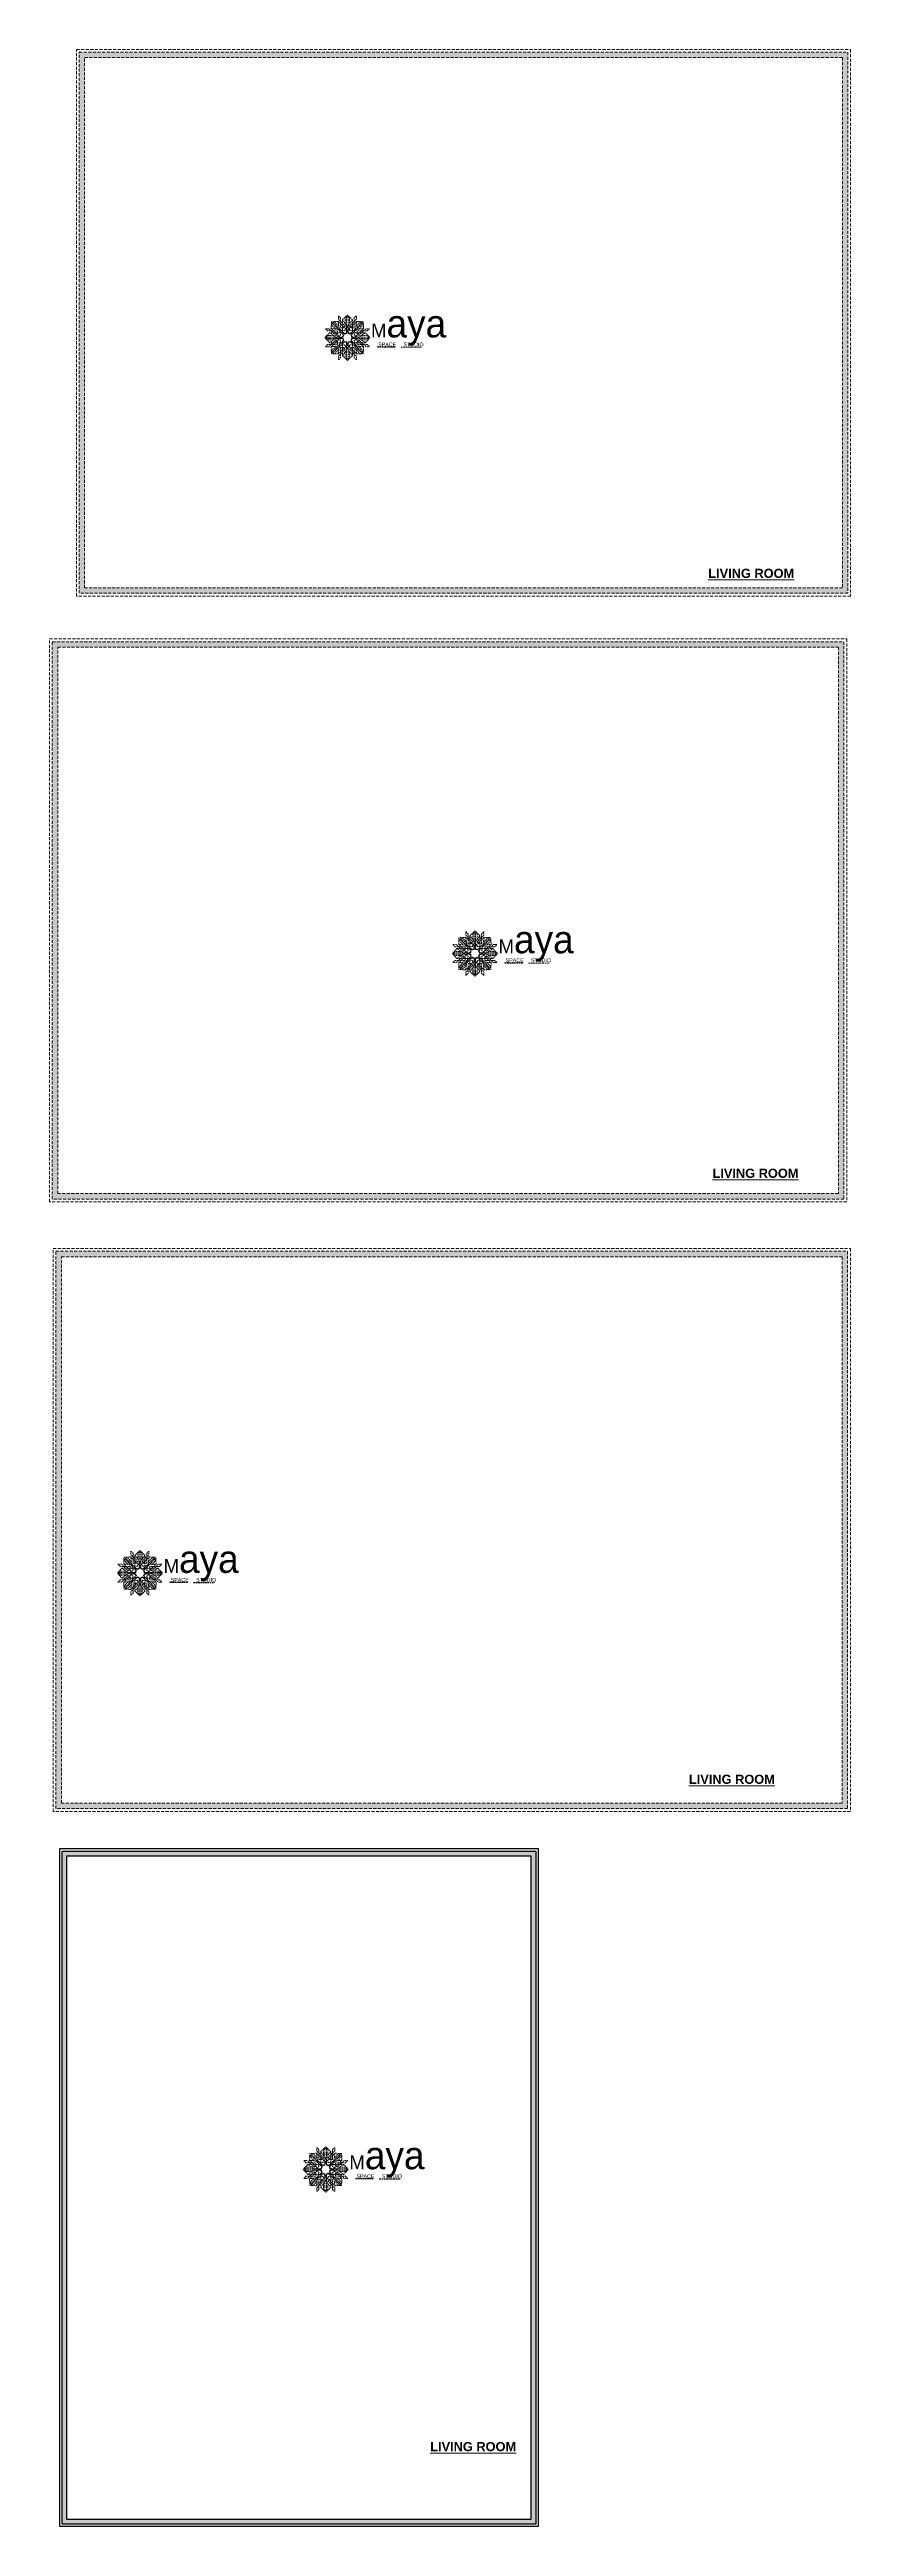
# Model space of a CAD drawing. Header units: millimetres. Extents: x 35877 to 3066687, y -650199 to -40525.
# Drawn here: x 145490 to 145753, y -180048 to -179236 of the extents above; entities that cross this region are included whole.
import ezdxf

# ---------------------------------------------------------------- set-up
doc = ezdxf.new("R2010")
doc.units = ezdxf.units.MM
doc.header["$MEASUREMENT"] = 0
doc.linetypes.add('DASHEDX2', pattern=[1.5, 1, -0.5])
for name, color, linetype, lineweight in [('DIM.', 250, 'Continuous', 13), ('Dimension', 10, 'DASHEDX2', 20), ('NAME PLATE', 7, 'Continuous', 25)]:
    doc.layers.add(name, color=color, linetype=linetype, lineweight=lineweight)
doc.styles.get("Standard").update_dxf_attribs({"font": 'arial.ttf', "height": 6})

msp = doc.modelspace()

# ---------------------------------------------------------------- texts
at = {"layer": 'DIM.', "color": 18, "true_color": 0x000000, "transparency": 33554687, "char_height": 3, "attachment_point": 1}
for insert in [(145706.4421, -179406.657, 5.6744), (145707.8374, -179603.3149), (145700.1069, -179801.9624, -5.5414), (145615.2759, -180020.7211, -11.0828)]:
    msp.add_mtext_dynamic_manual_height_columns('{\\fArial|b1|i0|c0|p34;\\LLIVING ROOM}', width=111.558836, gutter_width=1, heights=[0], dxfattribs=dict(at, insert=insert))

# ---------------------------------------------------------------- blocks, each defined once
blk = doc.blocks.new('FSFSF')
at = {"color": 42, "lineweight": 5, "true_color": 0xe0ac11}
for p, q in [((28600, 143.5), (28600, 140.2)), ((28602.1, 141.4), (28600, 143.5)), ((28602.1, 141.4), (28602.1, 132)), ((28603.9, 139.7), (28608.6, 144.1)), ((28607.9, 142.2), (28606.6, 142.2)), ((28606.6, 142.2), (28606.6, 135.8)), ((28607.9, 142.2), (28608.6, 142.8)), ((28607.9, 142.2), (28607.9, 126.6)), ((28613.3, 139.7), (28608.6, 144.1)), ((28609.3, 142.2), (28608.6, 142.8)), ((28609.3, 142.2), (28609.3, 126.6)), ((28609.3, 142.2), (28610.6, 142.2)), ((28610.6, 142.2), (28610.6, 135.8)), ((28615, 141.4), (28617.1, 143.5)), ((28615, 141.4), (28615, 132)), ((28617.1, 143.5), (28617.1, 140.2)), ((28591.6, 127.4), (28587.2, 122.7)), ((28591.6, 117.9), (28587.2, 122.7)), ((28587.7, 131.2), (28591.1, 131.2)), ((28589.8, 129.1), (28587.7, 131.2)), ((28589, 123.3), (28588.4, 122.7)), ((28589, 122), (28588.4, 122.7)), ((28589, 123.3), (28589, 124.7)), ((28589, 124.7), (28595.4, 124.7)), ((28589, 123.3), (28604.7, 123.3)), ((28589, 122), (28604.7, 122)), ((28589, 122), (28589, 120.7)), ((28589, 120.7), (28595.4, 120.7)), ((28589.8, 129.1), (28599.3, 129.1)), ((28597.5, 124.8), (28591.1, 131.2)), ((28597.5, 120.5), (28591.1, 114.1)), ((28604.7, 127.4), (28591.6, 127.4)), ((28591.6, 127.4), (28598.2, 122.7)), ((28591.6, 117.9), (28598.2, 122.7)), ((28604.7, 117.9), (28591.6, 117.9)), ((28593.2, 131.5), (28593.5, 137.7)), ((28593.2, 131.5), (28601.7, 122.7)), ((28601.2, 130.2), (28593.2, 131.5)), ((28593.2, 113.9), (28601.7, 122.7)), ((28593.4, 135), (28594.6, 136.1)), ((28593.4, 135), (28597.6, 130.8)), ((28599.8, 138.1), (28593.5, 137.7)), ((28595.1, 136.7), (28594.5, 136.7)), ((28594.6, 136.1), (28594.6, 136.7)), ((28605.2, 125), (28594.6, 136.1)), ((28605.2, 120.4), (28594.6, 109.2)), ((28596.2, 137.9), (28595.1, 136.7)), ((28606.3, 126.1), (28595.1, 136.7)), ((28606.3, 119.1), (28595.1, 108.5)), ((28596.2, 137.9), (28600.5, 133.6)), ((28597.5, 124.8), (28599.3, 126.5)), ((28597.5, 120.5), (28599.3, 118.8)), ((28602.1, 125.4), (28598.2, 122.7)), ((28602.1, 119.9), (28598.2, 122.7)), ((28599.3, 126.5), (28599.3, 129.1)), ((28599.3, 118.8), (28599.3, 116.2)), ((28599.8, 138.1), (28608.6, 129.6)), ((28601, 130), (28599.8, 138.1)), ((28606.5, 133.8), (28600, 140.2)), ((28605.9, 129.2), (28601, 130)), ((28602.1, 125.4), (28601.2, 130.2)), ((28602.1, 119.9), (28601.2, 115.1)), ((28602.3, 123.3), (28601.7, 122.7)), ((28602.3, 122), (28601.7, 122.7)), ((28604.7, 132), (28602.1, 132)), ((28602.3, 123.3), (28603, 122.7)), ((28602.3, 122), (28603, 122.7)), ((28605.2, 125), (28603, 122.7)), ((28605.2, 120.4), (28603, 122.7)), ((28603.7, 126.5), (28603.7, 127.4)), ((28604.7, 126.5), (28603.7, 126.5)), ((28604.7, 118.8), (28603.7, 118.8)), ((28603.7, 118.8), (28603.7, 117.9)), ((28603.9, 126.6), (28603.9, 139.7)), ((28603.9, 139.7), (28608.6, 133)), ((28604.7, 127.6), (28603.9, 127.6)), ((28607.9, 126.6), (28603.9, 126.6)), ((28607.9, 118.6), (28603.9, 118.6)), ((28603.9, 118.6), (28603.9, 105.5)), ((28604.7, 117.7), (28603.9, 117.7)), ((28606.5, 133.8), (28604.7, 132)), ((28604.7, 126.6), (28604.7, 127.6)), ((28604.7, 123.3), (28604.7, 127.4)), ((28604.7, 122), (28604.7, 117.9)), ((28604.7, 118.6), (28604.7, 117.7)), ((28605.9, 129.2), (28608.6, 133)), ((28606.3, 126.1), (28608.6, 128.3)), ((28606.3, 119.1), (28608.6, 117)), ((28607.9, 128.9), (28608.6, 129.6)), ((28607.9, 128.9), (28608.6, 128.3)), ((28607.9, 103), (28607.9, 118.6)), ((28613.3, 139.7), (28608.6, 133)), ((28617.4, 138.1), (28608.6, 129.6)), ((28611.3, 129.2), (28608.6, 133)), ((28609.3, 128.9), (28608.6, 129.6)), ((28609.3, 128.9), (28608.6, 128.3)), ((28610.9, 126.1), (28608.6, 128.3)), ((28610.9, 119.1), (28608.6, 117)), ((28609.3, 126.6), (28613.3, 126.6)), ((28609.3, 118.6), (28613.3, 118.6)), ((28609.3, 103), (28609.3, 118.6)), ((28610.7, 133.8), (28617.1, 140.2)), ((28610.7, 133.8), (28612.4, 132)), ((28610.9, 126.1), (28622, 136.7)), ((28610.9, 119.1), (28622, 108.5)), ((28611.3, 129.2), (28616.1, 130)), ((28612, 125), (28622.6, 136.1)), ((28612, 125), (28614.2, 122.7)), ((28612, 120.4), (28614.2, 122.7)), ((28612, 120.4), (28622.6, 109.2)), ((28612.4, 132), (28615, 132)), ((28612.5, 126.6), (28612.5, 127.6)), ((28612.5, 127.6), (28613.3, 127.6)), ((28612.5, 123.3), (28612.5, 127.4)), ((28612.5, 127.4), (28625.6, 127.4)), ((28612.5, 126.5), (28613.5, 126.5)), ((28628.2, 123.3), (28612.5, 123.3)), ((28612.5, 122), (28612.5, 117.9)), ((28628.2, 122), (28612.5, 122)), ((28612.5, 118.8), (28613.5, 118.8)), ((28612.5, 118.6), (28612.5, 117.7)), ((28612.5, 117.9), (28625.6, 117.9)), ((28612.5, 117.7), (28613.3, 117.7)), ((28613.3, 126.6), (28613.3, 139.7)), ((28613.3, 118.6), (28613.3, 105.5)), ((28613.5, 126.5), (28613.5, 127.4)), ((28613.5, 118.8), (28613.5, 117.9)), ((28614.9, 123.3), (28614.2, 122.7)), ((28614.9, 122), (28614.2, 122.7)), ((28614.9, 123.3), (28615.5, 122.7)), ((28614.9, 122), (28615.5, 122.7)), ((28615.1, 125.4), (28615.9, 130.2)), ((28615.1, 125.4), (28619, 122.7)), ((28615.1, 119.9), (28619, 122.7)), ((28615.1, 119.9), (28615.9, 115.1)), ((28624, 131.5), (28615.5, 122.7)), ((28624, 113.9), (28615.5, 122.7)), ((28615.9, 130.2), (28624, 131.5)), ((28616.1, 130), (28617.4, 138.1)), ((28620.9, 137.9), (28616.7, 133.6)), ((28617.4, 138.1), (28623.6, 137.7)), ((28627.3, 129.1), (28617.9, 129.1)), ((28617.9, 126.5), (28617.9, 129.1)), ((28619.7, 124.8), (28617.9, 126.5)), ((28619.7, 120.5), (28617.9, 118.8)), ((28617.9, 118.8), (28617.9, 116.2)), ((28625.6, 127.4), (28619, 122.7)), ((28625.6, 117.9), (28619, 122.7)), ((28623.8, 135), (28619.6, 130.8)), ((28619.7, 124.8), (28626.1, 131.2)), ((28619.7, 120.5), (28626.1, 114.1)), ((28620.9, 137.9), (28622, 136.7)), ((28628.2, 124.7), (28621.8, 124.7)), ((28628.2, 120.7), (28621.8, 120.7)), ((28622, 136.7), (28622.6, 136.7)), ((28622.6, 136.1), (28622.6, 136.7)), ((28623.8, 135), (28622.6, 136.1)), ((28624, 131.5), (28623.6, 137.7)), ((28625.6, 127.4), (28630, 122.7)), ((28625.6, 117.9), (28630, 122.7)), ((28629.5, 131.2), (28626.1, 131.2)), ((28627.3, 129.1), (28629.5, 131.2)), ((28628.2, 123.3), (28628.2, 124.7)), ((28628.2, 123.3), (28628.8, 122.7)), ((28628.2, 122), (28628.8, 122.7)), ((28628.2, 122), (28628.2, 120.7)), ((28589.8, 116.2), (28587.7, 114.1)), ((28587.7, 114.1), (28591.1, 114.1)), ((28589.8, 116.2), (28599.3, 116.2)), ((28601.2, 115.1), (28593.2, 113.9)), ((28593.2, 113.9), (28593.5, 107.6)), ((28593.4, 110.3), (28597.6, 114.5)), ((28593.4, 110.3), (28594.6, 109.2)), ((28599.8, 107.2), (28593.5, 107.5)), ((28595.1, 108.5), (28594.5, 108.5)), ((28594.6, 109.2), (28594.6, 108.6)), ((28596.2, 107.4), (28595.1, 108.5)), ((28596.2, 107.4), (28600.5, 111.6)), ((28599.8, 107.2), (28608.6, 115.7)), ((28601, 115.2), (28599.8, 107.2)), ((28606.5, 111.5), (28600, 105.1)), ((28600, 101.7), (28600, 105.1)), ((28602.1, 103.8), (28600, 101.7)), ((28605.9, 116), (28601, 115.2)), ((28602.1, 103.8), (28602.1, 113.3)), ((28604.7, 113.3), (28602.1, 113.3)), ((28603.9, 105.5), (28608.6, 112.2)), ((28603.9, 105.5), (28608.6, 101.1)), ((28606.5, 111.5), (28604.7, 113.3)), ((28605.9, 116), (28608.6, 112.2)), ((28606.6, 103), (28606.6, 109.4)), ((28607.9, 103), (28606.6, 103)), ((28607.9, 116.3), (28608.6, 117)), ((28607.9, 116.3), (28608.6, 115.7)), ((28607.9, 103), (28608.6, 102.4)), ((28609.3, 116.3), (28608.6, 117)), ((28609.3, 116.3), (28608.6, 115.7)), ((28611.3, 116), (28608.6, 112.2)), ((28617.4, 107.2), (28608.6, 115.7)), ((28613.3, 105.5), (28608.6, 112.2)), ((28613.3, 105.5), (28608.6, 101.1)), ((28609.3, 103), (28608.6, 102.4)), ((28609.3, 103), (28610.6, 103)), ((28610.6, 103), (28610.6, 109.4)), ((28610.7, 111.5), (28612.4, 113.3)), ((28610.7, 111.5), (28617.1, 105.1)), ((28611.3, 116), (28616.1, 115.2)), ((28612.4, 113.3), (28615, 113.3)), ((28615, 103.8), (28615, 113.3)), ((28615, 103.8), (28617.1, 101.7)), ((28615.9, 115.1), (28624, 113.9)), ((28616.1, 115.2), (28617.4, 107.2)), ((28620.9, 107.4), (28616.7, 111.6)), ((28617.1, 101.7), (28617.1, 105.1)), ((28617.4, 107.2), (28623.6, 107.5)), ((28627.3, 116.2), (28617.9, 116.2)), ((28623.8, 110.3), (28619.6, 114.5)), ((28620.9, 107.4), (28622, 108.5)), ((28622, 108.5), (28622.6, 108.5)), ((28623.8, 110.3), (28622.6, 109.2)), ((28622.6, 109.2), (28622.6, 108.6)), ((28624, 113.9), (28623.6, 107.6)), ((28629.5, 114.1), (28626.1, 114.1)), ((28627.3, 116.2), (28629.5, 114.1))]:
    blk.add_line(p, q, dxfattribs=at)
blk = doc.blocks.new('hgwg')
at = {"layer": 'Dimension', "true_color": 0xd39e00}
h = blk.add_hatch(color=42, dxfattribs=at)
h.dxf.hatch_style = 1
h.paths.add_polyline_path([(27505.7, 45.1), (27494.3, 45.1), (27494.3, 44.9), (27505.7, 44.9)])
h = blk.add_hatch(color=42, dxfattribs=at)
h.dxf.hatch_style = 1
h.paths.add_polyline_path([(27523.3, 44.9), (27509.7, 44.9), (27509.7, 44.8), (27523.3, 44.8)])
at = {"layer": 'Dimension', "color": 42, "true_color": 0xd39e00}
for p, q in [((27494.3, 45.1), (27505.7, 45.1)), ((27494.3, 44.9), (27494.3, 45.1)), ((27494.3, 44.9), (27505.7, 44.9)), ((27505.7, 45.1), (27505.7, 44.9)), ((27509.7, 44.9), (27523.3, 44.9)), ((27509.7, 44.9), (27509.7, 44.8)), ((27509.7, 44.8), (27523.3, 44.8)), ((27523.3, 44.8), (27523.3, 44.9))]:
    blk.add_line(p, q, dxfattribs=at)
at = {"layer": 'Dimension', "color": 42, "true_color": 0xd39e00, "attachment_point": 1}
for s, width, insert, char_height in [('{\\fCinzel|b0|i0|c0|p2;\\H1.5x;M\\fAmsterdam One|b0|i0|c0|p2;\\H2x;aya}', 85.328, (27490.2, 69.2), 6), ('{\\fCinzel|b0|i0|c0|p0;SPACE     STUDIO}', 66.129, (27494.8, 47.9), 2.5)]:
    blk.add_mtext_dynamic_manual_height_columns(s, width=width, gutter_width=30, heights=[0], dxfattribs=dict(at, insert=insert, char_height=char_height))

# ---------------------------------------------------------------- hatches: boundary and pattern name
at = {"layer": 'Dimension', "true_color": 0xd39e00, "transparency": 33554687}
h = msp.add_hatch(color=42, dxfattribs=at)
h.paths.add_polyline_path([(145500.1971, -179237.3384), (145500.1971, -179414.7059), (145752.1842, -179414.7059), (145752.1842, -179237.3384)])
h.paths.add_polyline_path([(145501.9656, -179239.1069), (145750.4157, -179239.1069), (145750.4157, -179412.9374), (145501.9656, -179412.9374)], flags=16)
h = msp.add_hatch(color=42, dxfattribs=at)
h.paths.add_polyline_path([(145491.3564, -179430.5608), (145491.3564, -179613.2549), (145750.9111, -179613.2549), (145750.9111, -179430.5608)])
h.paths.add_polyline_path([(145493.1781, -179432.3824), (145749.0895, -179432.3824), (145749.0895, -179611.4333), (145493.1781, -179611.4333)], flags=16)
h = msp.add_hatch(color=42, dxfattribs=at)
h.paths.add_polyline_path([(145492.5578, -179630.3943), (145492.5578, -179813.0885), (145752.1124, -179813.0885), (145752.1124, -179630.3943)])
h.paths.add_polyline_path([(145494.3794, -179632.2159), (145750.2908, -179632.2159), (145750.2908, -179811.2668), (145494.3794, -179811.2668)], flags=16)
at = {"layer": 'NAME PLATE', "true_color": 0xd39e00, "transparency": 33554687}
h = msp.add_hatch(color=42, dxfattribs=at)
h.paths.add_polyline_path([(145649.8549, -179826.981), (145494.5545, -179826.981), (145494.5545, -180047.6172), (145649.8549, -180047.6172)])
h.paths.add_polyline_path([(145648.3064, -179828.5295), (145648.3064, -180046.0688), (145496.103, -180046.0688), (145496.103, -179828.5295)], flags=16)

# ---------------------------------------------------------------- linework, layer by layer
at = {"layer": 'Dimension', "color": 42, "true_color": 0xd39e00, "transparency": 33554687, "elevation": 5.5414}
for points in [[(145499.3128, -179236.4541), (145753.0684, -179236.4541), (145753.0684, -179415.5901), (145499.3128, -179415.5901)], [(145500.1971, -179237.3384), (145752.1842, -179237.3384), (145752.1842, -179414.7059), (145500.1971, -179414.7059)], [(145501.9656, -179239.1069), (145750.4157, -179239.1069), (145750.4157, -179412.9374), (145501.9656, -179412.9374)], [(145490.4456, -179429.6499), (145751.8219, -179429.6499), (145751.8219, -179614.1657), (145490.4456, -179614.1657)], [(145491.3564, -179430.5608), (145750.9111, -179430.5608), (145750.9111, -179613.2549), (145491.3564, -179613.2549)], [(145493.1781, -179432.3824), (145749.0895, -179432.3824), (145749.0895, -179611.4333), (145493.1781, -179611.4333)], [(145491.647, -179629.4835), (145753.0232, -179629.4835), (145753.0232, -179813.9993), (145491.647, -179813.9993)], [(145492.5578, -179630.3943), (145752.1124, -179630.3943), (145752.1124, -179813.0885), (145492.5578, -179813.0885)], [(145494.3794, -179632.2159), (145750.2908, -179632.2159), (145750.2908, -179811.2668), (145494.3794, -179811.2668)]]:
    msp.add_lwpolyline(points, close=True, dxfattribs=at)
at = {"layer": 'NAME PLATE', "color": 42, "true_color": 0xd39e00, "transparency": 33554687}
for points in [[(145650.6291, -179826.2068), (145650.6291, -180048.3915), (145493.7803, -180048.3915), (145493.7803, -179826.2068)], [(145649.8549, -179826.981), (145649.8549, -180047.6172), (145494.5545, -180047.6172), (145494.5545, -179826.981)], [(145648.3064, -179828.5295), (145648.3064, -180046.0688), (145496.103, -180046.0688), (145496.103, -179828.5295)]]:
    msp.add_lwpolyline(points, close=True, dxfattribs=at)

# ---------------------------------------------------------------- block references
at = {"layer": 'Dimension', "color": 42, "true_color": 0xd39e00, "transparency": 33554687}
for name, p, xscale, yscale, zscale in [('FSFSF', (135704.2006, -179373.2848, 5.5414), 0.3454875929288876, 0.3454875929288876, 0.3454875929288876), ('hgwg', (131735.7567, -179356.6393), 0.5041842940670392, 0.5041842940670392, 0.5041842940670392), ('FSFSF', (135746.008, -179575.1712, 5.5414), 0.3454875929288876, 0.3454875929288876, 0.3454875929288876), ('hgwg', (131777.5641, -179558.5256), 0.5041842940670392, 0.5041842940670392, 0.5041842940670392), ('FSFSF', (135636.1755, -179778.2729, 5.5414), 0.3454875929288876, 0.3454875929288876, 0.3454875929288876), ('hgwg', (131667.7316, -179761.6274), 0.5041842940670392, 0.5041842940670392, 0.5041842940670392), ('FSFSF', (135697.0947, -179973.7458), 0.3454875929288876, 0.3454875929288876, 0.3454875929288876), ('hgwg', (131728.6508, -179957.1002, -5.5414), 0.5041842940670392, 0.5041842940670392, 0.5041842940670392)]:
    msp.add_blockref(name, p, dxfattribs=dict(at, xscale=xscale, yscale=yscale, zscale=zscale))

msp.set_redraw_order([(e.dxf.handle, doc.entitydb.next_handle()) for e in msp.query("TEXT MTEXT ATTDEF DIMENSION ARC_DIMENSION")])  # texts and dimensions are drawn at this point

doc.saveas('drawing.dxf')
